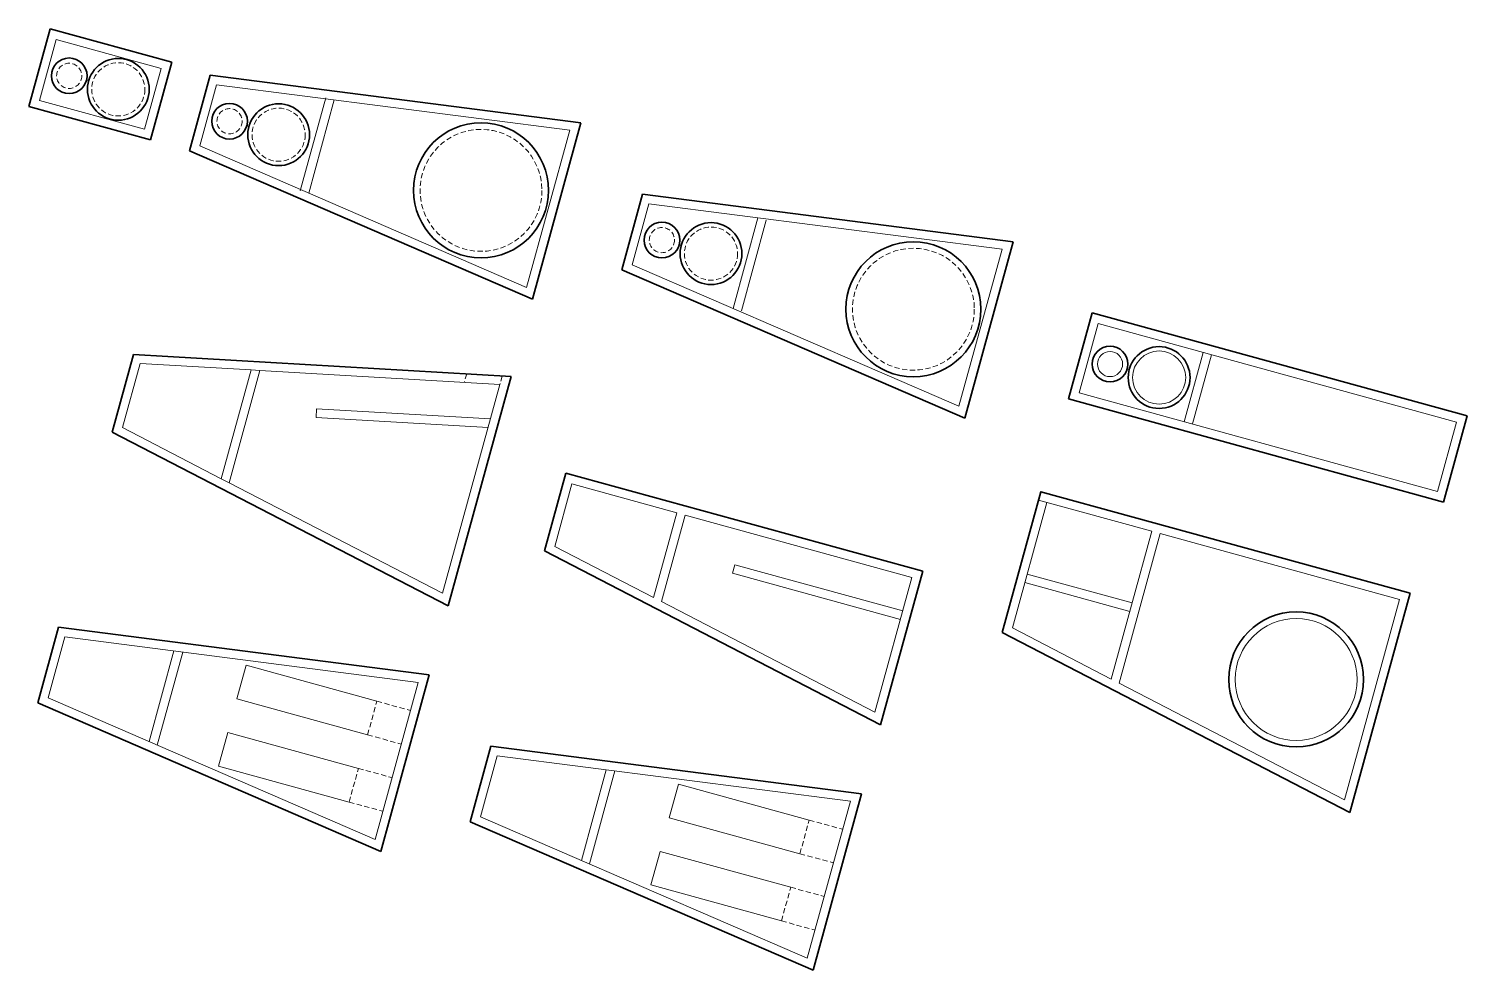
# Model space of a CAD drawing. Header units: feet. Extents: x 2106707 to 2106951, y 730618 to 730861.
# Drawn here: x 2106707.2 to 2106872.4, y 730650.2 to 730758.3 of the extents above; entities that cross this region are included whole.
import ezdxf

# ---------------------------------------------------------------- set-up
doc = ezdxf.new("R2010")
doc.units = ezdxf.units.FT
doc.header["$LTSCALE"] = 0.2
doc.linetypes.add('MEDIUM_DASHED', pattern=[4.5, 3, -1.5])
doc.layers.add('11', color=7, linetype='Continuous', lineweight=13)
doc.layers.add('33', color=7, linetype='MEDIUM_DASHED', lineweight=13)

msp = doc.modelspace()

# ---------------------------------------------------------------- linework, layer by layer
at = {"layer": '11', "lineweight": 35}
for p, q in [((2106709.611, 730758.2778), (2106707.1605, 730749.3583)), ((2106723.593, 730754.4365), (2106709.611, 730758.2778)), ((2106723.593, 730754.4365), (2106721.142, 730745.5173)), ((2106725.6093, 730744.2662), (2106727.9937, 730752.9448)), ((2106727.9937, 730752.9448), (2106770.5645, 730747.4712)), ((2106721.142, 730745.5173), (2106707.1605, 730749.3583)), ((2106765.001, 730727.2218), (2106770.5645, 730747.4712)), ((2106725.6093, 730744.2662), (2106765.001, 730727.2218)), ((2106775.2733, 730730.621), (2106777.6578, 730739.2995)), ((2106777.6578, 730739.2995), (2106820.2285, 730733.826)), ((2106814.665, 730713.5765), (2106820.2285, 730733.826)), ((2106775.2733, 730730.621), (2106814.665, 730713.5765)), ((2106829.2947, 730725.6702), (2106826.5792, 730715.7867)), ((2106872.385, 730713.8322), (2106829.2947, 730725.6702)), ((2106719.1908, 730720.905), (2106716.7402, 730711.9855)), ((2106719.1908, 730720.905), (2106762.565, 730718.355)), ((2106762.565, 730718.355), (2106755.3275, 730692.0167)), ((2106869.669, 730703.949), (2106826.5792, 730715.7867)), ((2106872.385, 730713.8322), (2106869.669, 730703.949)), ((2106755.3275, 730692.0167), (2106716.7402, 730711.9855)), ((2106768.8547, 730707.2597), (2106766.4043, 730698.3403)), ((2106809.8358, 730696.0005), (2106768.8547, 730707.2597)), ((2106804.9915, 730678.3715), (2106766.4043, 730698.3403)), ((2106809.8358, 730696.0005), (2106804.9915, 730678.3715)), ((2106858.9103, 730668.3113), (2106865.8248, 730693.48)), ((2106708.1973, 730680.8923), (2106710.5817, 730689.5707)), ((2106710.5817, 730689.5707), (2106753.1525, 730684.0972)), ((2106858.9103, 730668.3113), (2106818.9597, 730688.9853)), ((2106747.589, 730663.8477), (2106753.1525, 730684.0972)), ((2106708.1973, 730680.8923), (2106747.589, 730663.8477)), ((2106757.8547, 730667.249), (2106760.2393, 730675.9275)), ((2106760.2393, 730675.9275), (2106802.81, 730670.454)), ((2106797.2465, 730650.2045), (2106802.81, 730670.454)), ((2106757.8547, 730667.249), (2106797.2465, 730650.2045))]:
    msp.add_line(p, q, dxfattribs=at)
at = {"layer": '11'}
for p, q in [((2106710.3103, 730757.0485), (2106708.3895, 730750.0578)), ((2106722.3638, 730753.7373), (2106710.3103, 730757.0485)), ((2106722.3638, 730753.7373), (2106720.4427, 730746.7463)), ((2106714.0215, 730752.2697), (2106713.7805, 730752.336)), ((2106726.8037, 730744.839), (2106728.728, 730751.8422)), ((2106728.728, 730751.8422), (2106769.2955, 730746.6262)), ((2106720.4427, 730746.7463), (2106708.3895, 730750.0578)), ((2106741.2857, 730750.3688), (2106738.3515, 730739.69)), ((2106742.25, 730750.1038), (2106739.3158, 730739.425)), ((2106732.4372, 730747.0573), (2106732.1963, 730747.1235)), ((2106764.3418, 730728.5965), (2106769.2955, 730746.6262)), ((2106726.8037, 730744.839), (2106764.3418, 730728.5965)), ((2106776.4677, 730731.1937), (2106778.392, 730738.197)), ((2106778.392, 730738.197), (2106818.9595, 730732.981)), ((2106790.9115, 730736.5872), (2106788.052, 730726.1813)), ((2106791.8758, 730736.3222), (2106789.0162, 730725.9163)), ((2106782.1012, 730733.412), (2106781.8602, 730733.4783)), ((2106814.0058, 730714.9513), (2106818.9595, 730732.981)), ((2106776.4677, 730731.1937), (2106814.0058, 730714.9513)), ((2106829.994, 730724.441), (2106827.8083, 730716.4863)), ((2106871.1557, 730713.133), (2106829.994, 730724.441)), ((2106842.0475, 730721.1298), (2106839.8615, 730713.175)), ((2106843.0118, 730720.8647), (2106840.8257, 730712.91)), ((2106719.9395, 730719.8592), (2106732.6965, 730719.1092)), ((2106732.6965, 730719.1092), (2106729.2673, 730706.629)), ((2106733.7177, 730719.0493), (2106730.1757, 730706.159)), ((2106732.6965, 730719.1092), (2106733.7177, 730719.0493)), ((2106733.7177, 730719.0493), (2106761.2735, 730717.4293)), ((2106833.5727, 730719.1802), (2106833.3317, 730719.2465)), ((2106761.2735, 730717.4293), (2106754.6905, 730693.4725)), ((2106740.2242, 730714.66), (2106740.1655, 730713.6617)), ((2106759.9192, 730712.5005), (2106740.1655, 730713.6617)), ((2106760.19, 730713.4863), (2106740.2242, 730714.66)), ((2106730.1757, 730706.159), (2106729.2673, 730706.629)), ((2106754.6905, 730693.4725), (2106730.1757, 730706.159)), ((2106781.6065, 730702.7193), (2106769.5532, 730706.0308)), ((2106823.132, 730704.1725), (2106836.149, 730700.5962)), ((2106781.6065, 730702.7193), (2106778.9312, 730692.9838)), ((2106782.5713, 730702.4542), (2106779.8397, 730692.5138)), ((2106808.6065, 730695.3013), (2106782.5713, 730702.4542)), ((2106836.149, 730700.5962), (2106831.4868, 730683.6288)), ((2106837.1138, 730700.331), (2106832.3953, 730683.1587)), ((2106837.1138, 730700.331), (2106864.5955, 730692.7805)), ((2106807.2818, 730690.48), (2106787.9962, 730695.7785)), ((2106833.8868, 730692.3605), (2106821.8338, 730695.673)), ((2106808.6065, 730695.3013), (2106804.3545, 730679.8272)), ((2106833.6217, 730691.3962), (2106821.5688, 730694.7087)), ((2106804.3545, 730679.8272), (2106779.8397, 730692.5138)), ((2106858.2733, 730669.767), (2106864.5955, 730692.7805)), ((2106709.3917, 730681.465), (2106711.316, 730688.4683)), ((2106711.316, 730688.4683), (2106751.8835, 730683.2523)), ((2106723.8358, 730686.8585), (2106720.9762, 730676.4525)), ((2106724.8377, 730686.7298), (2106721.9035, 730676.0513)), ((2106732.1318, 730685.206), (2106731.072, 730681.349)), ((2106732.1318, 730685.206), (2106747.1393, 730681.0828)), ((2106746.9298, 730665.2225), (2106751.8835, 730683.2523)), ((2106858.2733, 730669.767), (2106832.3953, 730683.1587)), ((2106709.3917, 730681.465), (2106746.9298, 730665.2225)), ((2106731.072, 730681.349), (2106746.0795, 730677.2257)), ((2106730.0123, 730677.492), (2106728.9525, 730673.635)), ((2106730.0123, 730677.492), (2106745.0197, 730673.3688)), ((2106759.0493, 730667.8218), (2106760.9735, 730674.825)), ((2106760.9735, 730674.825), (2106801.541, 730669.609)), ((2106728.9525, 730673.635), (2106743.96, 730669.5118)), ((2106773.4932, 730673.2153), (2106770.6338, 730662.8093)), ((2106774.4953, 730673.0865), (2106771.561, 730662.408)), ((2106781.7892, 730671.5628), (2106780.7295, 730667.7057)), ((2106781.7892, 730671.5628), (2106796.7968, 730667.4395)), ((2106796.5872, 730651.5792), (2106801.541, 730669.609)), ((2106759.0493, 730667.8218), (2106796.5872, 730651.5792)), ((2106780.7295, 730667.7057), (2106795.737, 730663.5825)), ((2106779.6697, 730663.8488), (2106778.61, 730659.9918)), ((2106779.6697, 730663.8488), (2106794.6773, 730659.7255)), ((2106778.61, 730659.9918), (2106793.6175, 730655.8685))]:
    msp.add_line(p, q, dxfattribs=at)
for points in [[(2106729.2673, 730706.629), (2106717.9183, 730712.502), (2106719.9395, 730719.8592)], [(2106871.1557, 730713.133), (2106868.9698, 730705.1782), (2106827.8083, 730716.4863)], [(2106778.9312, 730692.9838), (2106767.5822, 730698.8568), (2106769.5532, 730706.0308)], [(2106831.4868, 730683.6288), (2106820.1378, 730689.5018), (2106824.0923, 730703.896)], [(2106807.5468, 730691.4443), (2106788.2612, 730696.7427), (2106787.9962, 730695.7785)]]:
    msp.add_lwpolyline(points, dxfattribs=at)
at = {"layer": '11', "lineweight": 35}
msp.add_lwpolyline([(2106818.9597, 730688.9853), (2106823.397, 730705.1368), (2106865.8248, 730693.48)], dxfattribs=at)
for centre, radius in [((2106711.8064, 730752.8784), 2.0472), ((2106717.4447, 730751.3292), 3.55), ((2106730.2222, 730747.6659), 2.0472), ((2106735.8605, 730746.1168), 3.55), ((2106759.1047, 730739.7307), 7.7499), ((2106759.1047, 730739.7307), 7.7499), ((2106779.8862, 730734.0206), 2.0472), ((2106785.5245, 730732.4715), 3.55), ((2106808.7687, 730726.0855), 7.7499), ((2106808.7687, 730726.0855), 7.7499), ((2106831.3577, 730719.7889), 2.0472), ((2106836.996, 730718.2397), 3.55), ((2106852.735, 730683.582), 7.7499)]:
    msp.add_circle(centre, radius, dxfattribs=at)
at = {"layer": '11'}
for centre, radius in [((2106831.3577, 730719.789), 1.4468), ((2106836.996, 730718.2397), 3.05), ((2106852.735, 730683.582), 6.9999)]:
    msp.add_circle(centre, radius, dxfattribs=at)
at = {"layer": '33'}
for p, q in [((2106757.462, 730718.655), (2106757.1913, 730717.6693)), ((2106761.5442, 730718.415), (2106761.2735, 730717.4293)), ((2106746.0795, 730677.2257), (2106747.1393, 730681.0828)), ((2106747.1393, 730681.0828), (2106750.996, 730680.023)), ((2106746.0795, 730677.2257), (2106749.9362, 730676.166)), ((2106743.96, 730669.5118), (2106745.0197, 730673.3688)), ((2106745.0197, 730673.3688), (2106748.8767, 730672.309)), ((2106743.96, 730669.5118), (2106747.817, 730668.452)), ((2106795.737, 730663.5825), (2106796.7968, 730667.4395)), ((2106796.7968, 730667.4395), (2106800.6535, 730666.3798)), ((2106795.737, 730663.5825), (2106799.5938, 730662.5228)), ((2106793.6175, 730655.8685), (2106794.6773, 730659.7255)), ((2106794.6773, 730659.7255), (2106798.5343, 730658.6658)), ((2106793.6175, 730655.8685), (2106797.4745, 730654.8088))]:
    msp.add_line(p, q, dxfattribs=at)
for centre, radius in [((2106711.8065, 730752.8785), 1.4468), ((2106717.4447, 730751.3292), 3.05), ((2106730.2223, 730747.666), 1.4468), ((2106735.8605, 730746.1168), 3.05), ((2106759.1047, 730739.7307), 6.9999), ((2106779.8862, 730734.0208), 1.4468), ((2106785.5245, 730732.4715), 3.05), ((2106808.7687, 730726.0855), 6.9999)]:
    msp.add_circle(centre, radius, dxfattribs=at)

doc.saveas('drawing.dxf')
